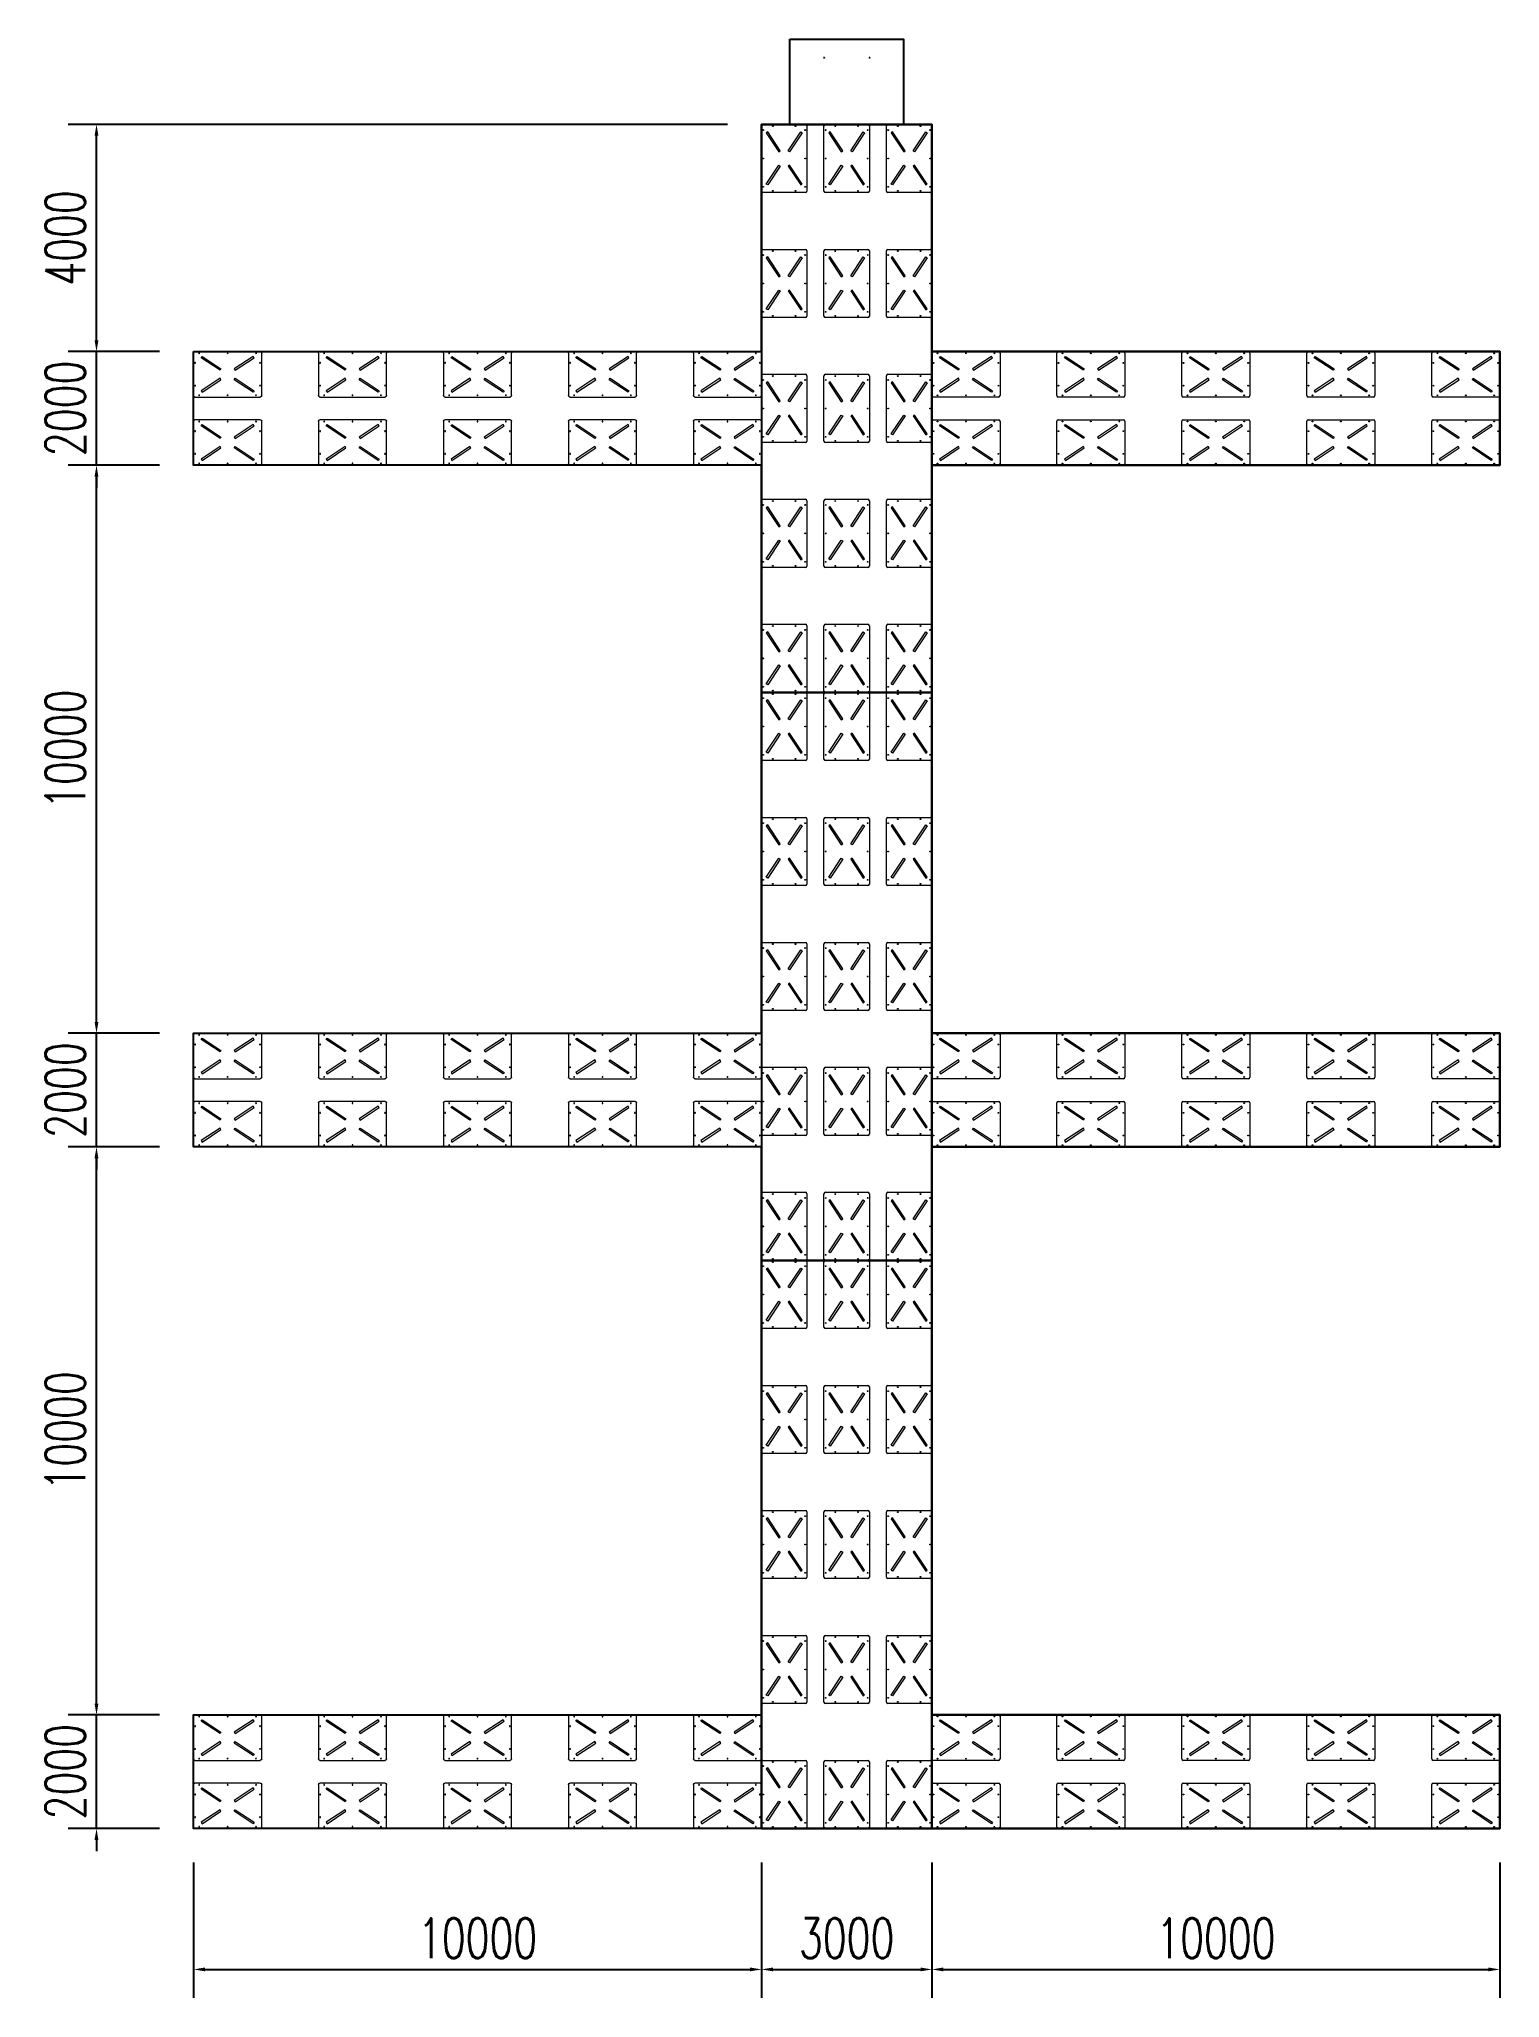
# Model space of a CAD drawing. Header units: millimetres. Extents: x -1690391 to -1305911, y 1095385 to 1536160.
# Drawn here: x -1525322 to -1499603, y 1177517 to 1211998 of the extents above; entities that cross this region are included whole.
import ezdxf

# ---------------------------------------------------------------- set-up
doc = ezdxf.new("R2010")
doc.units = ezdxf.units.MM
doc.header["$LTSCALE"] = 10
doc.layers.get('0').update_dxf_attribs({"linetype": 'CONTINUOUS'})
doc.layers.get('DEFPOINTS').update_dxf_attribs({"linetype": 'CONTINUOUS'})
for name, color, linetype in [('PUB_DIM', 3, 'CONTINUOUS'), ('W-_ANTICOLLISION防撞措施', 6, 'CONTINUOUS'), ('W-float bowl浮筒', 253, 'CONTINUOUS'), ('W-FLOAT_BOWL浮筒', 253, 'CONTINUOUS'), ('W-STEEL_FRAME钢架', 3, 'CONTINUOUS')]:
    doc.layers.add(name, color=color, linetype=linetype)
doc.styles.add('STANDARD_T3', font='simplex.shx', dxfattribs={"width": 0.7, "bigfont": 'gbcbig.shx'})
doc.dimstyles.new('W&&200', dxfattribs={"dimtxt": 700, "dimasz": 200, "dimexe": 500, "dimexo": 600, "dimgap": 200, "dimtad": 1, "dimdec": 0, "dimzin": 0, "dimdsep": 46, "dimtxsty": 'STANDARD_T3', "dimcen": 0.09, "dimclrd": 1, "dimclre": 1, "dimclrt": 7, "dimazin": 2, "dimtfac": 1, "dimtdec": 0, "dimtix": 1, "dimtmove": 2, "dimatfit": 3, "dimfxl": 100, "dimtolj": 1, "dimtzin": 0, "dimarcsym": 0})

msp = doc.modelspace()

# ---------------------------------------------------------------- blocks, each defined once
blk = doc.blocks.new('*D122')
at = {"layer": 'DEFPOINTS', "color": 0, "transparency": 16777216}
for p in [(-1524312, 1182498), (-1522603, 1182498, -275), (-1522603, 1180498, -275)]:
    blk.add_point(p, dxfattribs=at)
at = {"layer": 'PUB_DIM', "color": 1, "lineweight": -2, "transparency": 16777216}
for p, q in [((-1524312, 1182698), (-1524312, 1182898)), ((-1523203, 1182498), (-1524812, 1182498)), ((-1524312, 1180498), (-1524312, 1182498)), ((-1523203, 1180498), (-1524812, 1180498)), ((-1524312, 1180298), (-1524312, 1180098))]:
    blk.add_line(p, q, dxfattribs=at)
at = {"layer": 'PUB_DIM', "color": 1, "transparency": 16777216}
for points in [[(-1524346, 1182698), (-1524279, 1182698), (-1524312, 1182498)], [(-1524346, 1180298), (-1524279, 1180298), (-1524312, 1180498)]]:
    blk.add_solid(points, dxfattribs=at)
at = {"layer": 'PUB_DIM', "color": 7, "transparency": 16777216, "insert": (-1524862, 1181498), "char_height": 700, "attachment_point": 5, "rotation": 90, "style": 'STANDARD_T3'}
blk.add_mtext('\\A1;2000', dxfattribs=at)
blk = doc.blocks.new('*D123')
at = {"layer": 'DEFPOINTS', "color": 0, "transparency": 16777216}
for p in [(-1524312, 1192498), (-1522603, 1192498, -275), (-1522603, 1182498, -275)]:
    blk.add_point(p, dxfattribs=at)
at = {"layer": 'PUB_DIM', "color": 1, "lineweight": -2, "transparency": 16777216}
for p, q in [((-1523203, 1192498), (-1524812, 1192498)), ((-1524312, 1182698), (-1524312, 1192298)), ((-1523203, 1182498), (-1524812, 1182498))]:
    blk.add_line(p, q, dxfattribs=at)
at = {"layer": 'PUB_DIM', "color": 1, "transparency": 16777216}
for points in [[(-1524346, 1192298), (-1524279, 1192298), (-1524312, 1192498)], [(-1524346, 1182698), (-1524279, 1182698), (-1524312, 1182498)]]:
    blk.add_solid(points, dxfattribs=at)
at = {"layer": 'PUB_DIM', "color": 7, "transparency": 16777216, "insert": (-1524862, 1187498), "char_height": 700, "attachment_point": 5, "rotation": 90, "style": 'STANDARD_T3'}
blk.add_mtext('\\A1;10000', dxfattribs=at)
blk = doc.blocks.new('*D124')
at = {"layer": 'DEFPOINTS', "color": 0, "transparency": 16777216}
for p in [(-1524312, 1194498), (-1522603, 1194498, -275), (-1522603, 1192498, -275)]:
    blk.add_point(p, dxfattribs=at)
at = {"layer": 'PUB_DIM', "color": 1, "lineweight": -2, "transparency": 16777216}
for p, q in [((-1524312, 1194698), (-1524312, 1194898)), ((-1523203, 1194498), (-1524812, 1194498)), ((-1524312, 1192498), (-1524312, 1194498)), ((-1523203, 1192498), (-1524812, 1192498)), ((-1524312, 1192298), (-1524312, 1192098))]:
    blk.add_line(p, q, dxfattribs=at)
at = {"layer": 'PUB_DIM', "color": 1, "transparency": 16777216}
for points in [[(-1524346, 1194698), (-1524279, 1194698), (-1524312, 1194498)], [(-1524346, 1192298), (-1524279, 1192298), (-1524312, 1192498)]]:
    blk.add_solid(points, dxfattribs=at)
at = {"layer": 'PUB_DIM', "color": 7, "transparency": 16777216, "insert": (-1524862, 1193498), "char_height": 700, "attachment_point": 5, "rotation": 90, "style": 'STANDARD_T3'}
blk.add_mtext('\\A1;2000', dxfattribs=at)
blk = doc.blocks.new('*D125')
at = {"layer": 'DEFPOINTS', "color": 0, "transparency": 16777216}
for p in [(-1524312, 1204498), (-1522603, 1204498, -275), (-1522603, 1194498, -275)]:
    blk.add_point(p, dxfattribs=at)
at = {"layer": 'PUB_DIM', "color": 1, "lineweight": -2, "transparency": 16777216}
for p, q in [((-1523203, 1204498), (-1524812, 1204498)), ((-1524312, 1194698), (-1524312, 1204298)), ((-1523203, 1194498), (-1524812, 1194498))]:
    blk.add_line(p, q, dxfattribs=at)
at = {"layer": 'PUB_DIM', "color": 1, "transparency": 16777216}
for points in [[(-1524346, 1204298), (-1524279, 1204298), (-1524312, 1204498)], [(-1524346, 1194698), (-1524279, 1194698), (-1524312, 1194498)]]:
    blk.add_solid(points, dxfattribs=at)
at = {"layer": 'PUB_DIM', "color": 7, "transparency": 16777216, "insert": (-1524862, 1199498), "char_height": 700, "attachment_point": 5, "rotation": 90, "style": 'STANDARD_T3'}
blk.add_mtext('\\A1;10000', dxfattribs=at)
blk = doc.blocks.new('*D126')
at = {"layer": 'DEFPOINTS', "color": 0, "transparency": 16777216}
for p in [(-1524312, 1206498), (-1522603, 1206498, -275), (-1522603, 1204498, -275)]:
    blk.add_point(p, dxfattribs=at)
at = {"layer": 'PUB_DIM', "color": 1, "lineweight": -2, "transparency": 16777216}
for p, q in [((-1524312, 1206698), (-1524312, 1206898)), ((-1523203, 1206498), (-1524812, 1206498)), ((-1524312, 1204498), (-1524312, 1206498)), ((-1523203, 1204498), (-1524812, 1204498)), ((-1524312, 1204298), (-1524312, 1204098))]:
    blk.add_line(p, q, dxfattribs=at)
at = {"layer": 'PUB_DIM', "color": 1, "transparency": 16777216}
for points in [[(-1524346, 1206698), (-1524279, 1206698), (-1524312, 1206498)], [(-1524346, 1204298), (-1524279, 1204298), (-1524312, 1204498)]]:
    blk.add_solid(points, dxfattribs=at)
at = {"layer": 'PUB_DIM', "color": 7, "transparency": 16777216, "insert": (-1524862, 1205498), "char_height": 700, "attachment_point": 5, "rotation": 90, "style": 'STANDARD_T3'}
blk.add_mtext('\\A1;2000', dxfattribs=at)
blk = doc.blocks.new('*D127')
at = {"layer": 'DEFPOINTS', "color": 0, "transparency": 16777216}
for p in [(-1524312, 1210498), (-1512603, 1210498, -275), (-1522603, 1206498, -275)]:
    blk.add_point(p, dxfattribs=at)
at = {"layer": 'PUB_DIM', "color": 1, "lineweight": -2, "transparency": 16777216}
for p, q in [((-1513203, 1210498), (-1524812, 1210498)), ((-1524312, 1206698), (-1524312, 1210298)), ((-1523203, 1206498), (-1524812, 1206498))]:
    blk.add_line(p, q, dxfattribs=at)
at = {"layer": 'PUB_DIM', "color": 1, "transparency": 16777216}
for points in [[(-1524346, 1210298), (-1524279, 1210298), (-1524312, 1210498)], [(-1524346, 1206698), (-1524279, 1206698), (-1524312, 1206498)]]:
    blk.add_solid(points, dxfattribs=at)
at = {"layer": 'PUB_DIM', "color": 7, "transparency": 16777216, "insert": (-1524862, 1208498), "char_height": 700, "attachment_point": 5, "rotation": 90, "style": 'STANDARD_T3'}
blk.add_mtext('\\A1;4000', dxfattribs=at)
blk = doc.blocks.new('*D128')
at = {"layer": 'DEFPOINTS', "color": 0, "transparency": 16777216}
for p in [(-1522603, 1180498, -275), (-1512603, 1180498, -275), (-1512603, 1178017)]:
    blk.add_point(p, dxfattribs=at)
at = {"layer": 'PUB_DIM', "color": 1, "lineweight": -2, "transparency": 16777216}
for p, q in [((-1522603, 1179898), (-1522603, 1177517)), ((-1512603, 1179898), (-1512603, 1177517)), ((-1522403, 1178017), (-1512803, 1178017))]:
    blk.add_line(p, q, dxfattribs=at)
at = {"layer": 'PUB_DIM', "color": 1, "transparency": 16777216}
for points in [[(-1522403, 1178051), (-1522403, 1177984), (-1522603, 1178017)], [(-1512803, 1178051), (-1512803, 1177984), (-1512603, 1178017)]]:
    blk.add_solid(points, dxfattribs=at)
at = {"layer": 'PUB_DIM', "color": 7, "transparency": 16777216, "insert": (-1517603, 1178567), "char_height": 700, "attachment_point": 5, "style": 'STANDARD_T3'}
blk.add_mtext('\\A1;10000', dxfattribs=at)
blk = doc.blocks.new('*D129')
at = {"layer": 'DEFPOINTS', "color": 0, "transparency": 16777216}
for p in [(-1512603, 1180498, -275), (-1509603, 1180498, -275), (-1509603, 1178017)]:
    blk.add_point(p, dxfattribs=at)
at = {"layer": 'PUB_DIM', "color": 1, "lineweight": -2, "transparency": 16777216}
for p, q in [((-1512603, 1179898), (-1512603, 1177517)), ((-1509603, 1179898), (-1509603, 1177517)), ((-1512403, 1178017), (-1509803, 1178017))]:
    blk.add_line(p, q, dxfattribs=at)
at = {"layer": 'PUB_DIM', "color": 1, "transparency": 16777216}
for points in [[(-1512403, 1178051), (-1512403, 1177984), (-1512603, 1178017)], [(-1509803, 1178051), (-1509803, 1177984), (-1509603, 1178017)]]:
    blk.add_solid(points, dxfattribs=at)
at = {"layer": 'PUB_DIM', "color": 7, "transparency": 16777216, "insert": (-1511103, 1178567), "char_height": 700, "attachment_point": 5, "style": 'STANDARD_T3'}
blk.add_mtext('\\A1;3000', dxfattribs=at)
blk = doc.blocks.new('*D130')
at = {"layer": 'DEFPOINTS', "color": 0, "transparency": 16777216}
for p in [(-1509603, 1180498, -275), (-1499603, 1180498, -275), (-1499603, 1178017)]:
    blk.add_point(p, dxfattribs=at)
at = {"layer": 'PUB_DIM', "color": 1, "lineweight": -2, "transparency": 16777216}
for p, q in [((-1509603, 1179898), (-1509603, 1177517)), ((-1499603, 1179898), (-1499603, 1177517)), ((-1509403, 1178017), (-1499803, 1178017))]:
    blk.add_line(p, q, dxfattribs=at)
at = {"layer": 'PUB_DIM', "color": 1, "transparency": 16777216}
for points in [[(-1509403, 1178051), (-1509403, 1177984), (-1509603, 1178017)], [(-1499803, 1178051), (-1499803, 1177984), (-1499603, 1178017)]]:
    blk.add_solid(points, dxfattribs=at)
at = {"layer": 'PUB_DIM', "color": 7, "transparency": 16777216, "insert": (-1504603, 1178567), "char_height": 700, "attachment_point": 5, "style": 'STANDARD_T3'}
blk.add_mtext('\\A1;10000', dxfattribs=at)
blk = doc.blocks.new('$matou$00000145')
at = {"layer": 'W-float bowl浮筒', "lineweight": 0}
for p, q in [((-600, -375), (-600, 375)), ((-575, 400), (575, 400)), ((-507, 370), (-493, 370)), ((-500, 377), (-500, 363)), ((-7, 370), (7, 370)), ((0, 377), (0, 363)), ((493, 370), (507, 370)), ((500, 377), (500, 363)), ((600, 375), (600, -375)), ((-577, 200), (-563, 200)), ((-570, 207), (-570, 193)), ((563, 200), (577, 200)), ((570, 207), (570, 193)), ((-577, -200), (-563, -200)), ((-570, -193), (-570, -207)), ((563, -200), (577, -200)), ((570, -193), (570, -207)), ((575, -400), (-575, -400)), ((-507, -370), (-493, -370)), ((-500, -377), (-500, -363)), ((-7, -370), (7, -370)), ((0, -377), (0, -363)), ((493, -370), (507, -370)), ((500, -377), (500, -363))]:
    blk.add_line(p, q, dxfattribs=at)
at = {"layer": 'W-float bowl浮筒', "lineweight": 0, "ltscale": 100}
for points in [[(-450, 316), (-117, 95), (-133, 70), (-467, 291)], [(450, 316), (117, 95), (133, 70), (467, 291)], [(-450, -316), (-117, -95), (-133, -70), (-467, -291)], [(450, -316), (117, -95), (133, -70), (467, -291)]]:
    blk.add_lwpolyline(points, close=True, dxfattribs=at)
at = {"layer": 'W-float bowl浮筒', "lineweight": 0}
for centre in [(-500, 370), (0, 370), (500, 370), (-570, 200), (570, 200), (-570, -200), (570, -200), (-500, -370), (0, -370), (500, -370)]:
    blk.add_circle(centre, 7, dxfattribs=at)
for centre, start, end in [((-575, 375), 90, 180), ((575, 375), 0, 90), ((-575, -375), 180, 270), ((575, -375), 270, 0)]:
    blk.add_arc(centre, 25, start, end, dxfattribs=at)
blk = doc.blocks.new('*U310')
at = {"layer": 'W-STEEL_FRAME钢架'}
blk.add_blockref('$matou$00000145', (0, 0), dxfattribs=at)
blk = doc.blocks.new('*U311')
at = {"layer": 'W-FLOAT_BOWL浮筒', "color": 0, "linetype": 'ByBlock', "lineweight": -2, "transparency": 16777216}
for p in [(0, 2200), (2200, 2200), (4400, 2200), (6600, 2200), (8800, 2200), (0, 1100), (2200, 1100), (4400, 1100), (6600, 1100), (8800, 1100), (0, 0), (2200, 0), (4400, 0), (6600, 0), (8800, 0)]:
    blk.add_blockref('*U310', p, dxfattribs=at)
blk = doc.blocks.new('*U312')
at = {"layer": 'W-STEEL_FRAME钢架'}
blk.add_blockref('$matou$00000145', (0, 0), dxfattribs=at)
blk = doc.blocks.new('*U313')
at = {"layer": 'W-FLOAT_BOWL浮筒', "color": 0, "linetype": 'ByBlock', "lineweight": -2, "transparency": 16777216}
for p in [(0, 2200), (2200, 2200), (4400, 2200), (6600, 2200), (8800, 2200), (0, 1100), (2200, 1100), (4400, 1100), (6600, 1100), (8800, 1100), (0, 0), (2200, 0), (4400, 0), (6600, 0), (8800, 0)]:
    blk.add_blockref('*U312', p, dxfattribs=at)
blk = doc.blocks.new('*U314')
at = {"layer": 'W-STEEL_FRAME钢架'}
blk.add_blockref('$matou$00000145', (0, 0), dxfattribs=at)
blk = doc.blocks.new('*U315')
at = {"layer": 'W-FLOAT_BOWL浮筒', "color": 0, "linetype": 'ByBlock', "lineweight": -2, "transparency": 16777216}
for p in [(0, 2200), (2200, 2200), (4400, 2200), (6600, 2200), (8800, 2200), (0, 1100), (2200, 1100), (4400, 1100), (6600, 1100), (8800, 1100), (0, 0), (2200, 0), (4400, 0), (6600, 0), (8800, 0)]:
    blk.add_blockref('*U314', p, dxfattribs=at)
blk = doc.blocks.new('*U317')
at = {"layer": 'W-STEEL_FRAME钢架'}
blk.add_blockref('$matou$00000145', (0, 0), dxfattribs=at)
blk = doc.blocks.new('*U316')
at = {"layer": 'W-FLOAT_BOWL浮筒', "color": 0, "linetype": 'ByBlock', "lineweight": -2, "transparency": 16777216}
for p in [(0, 1200), (2200, 1200), (4400, 1200), (6600, 1200), (8800, 1200), (0, 0), (2200, 0), (4400, 0), (6600, 0), (8800, 0)]:
    blk.add_blockref('*U317', p, dxfattribs=at)
blk = doc.blocks.new('*U319')
at = {"layer": 'W-STEEL_FRAME钢架'}
blk.add_blockref('$matou$00000145', (0, 0), dxfattribs=at)
blk = doc.blocks.new('*U318')
at = {"layer": 'W-FLOAT_BOWL浮筒', "color": 0, "linetype": 'ByBlock', "lineweight": -2, "transparency": 16777216}
for p in [(0, 1200), (2200, 1200), (4400, 1200), (6600, 1200), (8800, 1200), (0, 0), (2200, 0), (4400, 0), (6600, 0), (8800, 0)]:
    blk.add_blockref('*U319', p, dxfattribs=at)
blk = doc.blocks.new('*U323')
at = {"layer": 'W-STEEL_FRAME钢架'}
blk.add_blockref('$matou$00000145', (0, 0), dxfattribs=at)
blk = doc.blocks.new('*U322')
at = {"layer": 'W-FLOAT_BOWL浮筒', "color": 0, "linetype": 'ByBlock', "lineweight": -2, "transparency": 16777216}
for p in [(0, 1200), (2200, 1200), (4400, 1200), (6600, 1200), (8800, 1200), (0, 0), (2200, 0), (4400, 0), (6600, 0), (8800, 0)]:
    blk.add_blockref('*U323', p, dxfattribs=at)
blk = doc.blocks.new('*U321')
at = {"layer": 'W-STEEL_FRAME钢架'}
blk.add_blockref('$matou$00000145', (0, 0), dxfattribs=at)
blk = doc.blocks.new('*U320')
at = {"layer": 'W-FLOAT_BOWL浮筒', "color": 0, "linetype": 'ByBlock', "lineweight": -2, "transparency": 16777216}
for p in [(0, 1200), (2200, 1200), (4400, 1200), (6600, 1200), (8800, 1200), (0, 0), (2200, 0), (4400, 0), (6600, 0), (8800, 0)]:
    blk.add_blockref('*U321', p, dxfattribs=at)
blk = doc.blocks.new('*U327')
at = {"layer": 'W-STEEL_FRAME钢架'}
blk.add_blockref('$matou$00000145', (0, 0), dxfattribs=at)
blk = doc.blocks.new('*U326')
at = {"layer": 'W-FLOAT_BOWL浮筒', "color": 0, "linetype": 'ByBlock', "lineweight": -2, "transparency": 16777216}
for p in [(0, 1200), (2200, 1200), (4400, 1200), (6600, 1200), (8800, 1200), (0, 0), (2200, 0), (4400, 0), (6600, 0), (8800, 0)]:
    blk.add_blockref('*U327', p, dxfattribs=at)
blk = doc.blocks.new('*U325')
at = {"layer": 'W-STEEL_FRAME钢架'}
blk.add_blockref('$matou$00000145', (0, 0), dxfattribs=at)
blk = doc.blocks.new('*U324')
at = {"layer": 'W-FLOAT_BOWL浮筒', "color": 0, "linetype": 'ByBlock', "lineweight": -2, "transparency": 16777216}
for p in [(0, 1200), (2200, 1200), (4400, 1200), (6600, 1200), (8800, 1200), (0, 0), (2200, 0), (4400, 0), (6600, 0), (8800, 0)]:
    blk.add_blockref('*U325', p, dxfattribs=at)

# ---------------------------------------------------------------- dimensions: what is measured, and where the dimension line sits
at = {"layer": 'PUB_DIM'}
for base, p1, p2, picture, middle in [((-1524312.3, 1210498.2), (-1522603.4, 1206498.4, -275.3), (-1512603.4, 1210498.2, -275.3), '*D127', (-1524862.3, 1208498.3)), ((-1524312.3, 1206498.4), (-1522603.4, 1204498.4, -275.3), (-1522603.4, 1206498.4, -275.3), '*D126', (-1524862.3, 1205498.4)), ((-1524312.3, 1204498.4), (-1522603.4, 1194498.4, -275.3), (-1522603.4, 1204498.4, -275.3), '*D125', (-1524862.3, 1199498.4)), ((-1524312.3, 1194498.4), (-1522603.4, 1192498.4, -275.3), (-1522603.4, 1194498.4, -275.3), '*D124', (-1524862.3, 1193498.4)), ((-1524312.3, 1192498.4), (-1522603.4, 1182498.2, -275.3), (-1522603.4, 1192498.4, -275.3), '*D123', (-1524862.3, 1187498.3)), ((-1524312.3, 1182498.2), (-1522603.4, 1180498.2, -275.3), (-1522603.4, 1182498.2, -275.3), '*D122', (-1524862.3, 1181498.2))]:
    dim = msp.add_linear_dim(base=base, p1=p1, p2=p2, angle=90, dimstyle='W&&200', dxfattribs=at)
    dim.commit()
    dim.dimension.update_dxf_attribs({"geometry": picture, "text_midpoint": middle})
for base, p1, p2, picture, middle in [((-1512603.4, 1178017.4), (-1522603.4, 1180498.2, -275.3), (-1512603.4, 1180498.2, -275.3), '*D128', (-1517603.4, 1178567.4)), ((-1509603.4, 1178017.4), (-1512603.4, 1180498.2, -275.3), (-1509603.4, 1180498.2, -275.3), '*D129', (-1511103.4, 1178567.4)), ((-1499603.4, 1178017.4), (-1509603.4, 1180498.2, -275.3), (-1499603.4, 1180498.2, -275.3), '*D130', (-1504603.4, 1178567.4))]:
    dim = msp.add_linear_dim(base=base, p1=p1, p2=p2, dimstyle='W&&200', dxfattribs=at)
    dim.commit()
    dim.dimension.update_dxf_attribs({"geometry": picture, "text_midpoint": middle})

# ---------------------------------------------------------------- linework, layer by layer
at = {"elevation": -275.3}
msp.add_lwpolyline([(-1512102.7, 1211998.2), (-1510102.7, 1211998.2), (-1510102.7, 1210498.2), (-1512102.7, 1210498.2)], close=True, dxfattribs=at)
at = {"layer": 'PUB_DIM'}
for p, q in [((-1511495.7, 1211668.2, -265.3), (-1511509.7, 1211668.2, -265.3)), ((-1511502.7, 1211675.2, -265.3), (-1511502.7, 1211661.2, -265.3)), ((-1510695.7, 1211668.2, -265.3), (-1510709.7, 1211668.2, -265.3)), ((-1510702.7, 1211675.2, -265.3), (-1510702.7, 1211661.2, -265.3))]:
    msp.add_line(p, q, dxfattribs=at)
at = {"layer": 'W-_ANTICOLLISION防撞措施', "elevation": -275.3, "flags": 128}
msp.add_lwpolyline([(-1522603.4, 1206498.4), (-1512603.4, 1206498.4), (-1512603.4, 1210498.2), (-1509603.4, 1210498.2), (-1509603.4, 1206498.4), (-1499603.4, 1206498.4), (-1499603.4, 1204498.4), (-1509603.4, 1204498.4), (-1509603.4, 1194498.4), (-1499603.4, 1194498.4), (-1499603.4, 1192498.4), (-1509603.4, 1192498.4), (-1509603.4, 1182498.2), (-1499603.4, 1182498.2), (-1499603.4, 1180498.2), (-1522603.4, 1180498.2), (-1522603.4, 1182498.2), (-1512603.4, 1182498.2), (-1512603.4, 1192498.4), (-1522603.4, 1192498.4), (-1522603.4, 1194498.4), (-1512603.4, 1194498.4), (-1512603.4, 1204498.4), (-1522603.4, 1204498.4)], close=True, dxfattribs=at)
at = {"layer": 'W-STEEL_FRAME钢架', "elevation": -275.3}
msp.add_lwpolyline([(-1510102.7, 1211998.2), (-1510102.7, 1210498.2), (-1512102.7, 1210498.2), (-1512102.7, 1211998.2)], dxfattribs=at)
for points in [[(-1512603.4, 1200498.2), (-1509603.4, 1200498.2), (-1509603.4, 1210498.2), (-1512603.4, 1210498.2)], [(-1522603.4, 1206498.4), (-1512603.4, 1206498.4), (-1512603.4, 1204498.4), (-1522603.4, 1204498.4)], [(-1499603.4, 1206498.4), (-1509603.4, 1206498.4), (-1509603.4, 1204498.4), (-1499603.4, 1204498.4)], [(-1509603.4, 1206498.4), (-1499603.4, 1206498.4), (-1499603.4, 1204498.4), (-1509603.4, 1204498.4)], [(-1512603.4, 1190498.2), (-1509603.4, 1190498.2), (-1509603.4, 1200498.2), (-1512603.4, 1200498.2)], [(-1522603.4, 1194498.4), (-1512603.4, 1194498.4), (-1512603.4, 1192498.4), (-1522603.4, 1192498.4)], [(-1499603.4, 1194498.4), (-1509603.4, 1194498.4), (-1509603.4, 1192498.4), (-1499603.4, 1192498.4)], [(-1509603.4, 1194498.4), (-1499603.4, 1194498.4), (-1499603.4, 1192498.4), (-1509603.4, 1192498.4)], [(-1512603.4, 1180498.2), (-1509603.4, 1180498.2), (-1509603.4, 1190498.2), (-1512603.4, 1190498.2)], [(-1512603.4, 1180498.2), (-1512603.4, 1190498.2), (-1509603.4, 1190498.2), (-1509603.4, 1180498.2)], [(-1522603.4, 1182498.2), (-1512603.4, 1182498.2), (-1512603.4, 1180498.2), (-1522603.4, 1180498.2)], [(-1499603.4, 1182498.2), (-1509603.4, 1182498.2), (-1509603.4, 1180498.2), (-1499603.4, 1180498.2)], [(-1509603.4, 1182498.2), (-1499603.4, 1182498.2), (-1499603.4, 1180498.2), (-1509603.4, 1180498.2)]]:
    msp.add_lwpolyline(points, close=True, dxfattribs=at)

# ---------------------------------------------------------------- block references
at = {"layer": 'W-FLOAT_BOWL浮筒', "rotation": 90}
for name, p in [('*U315', (-1510003.4, 1201098.2, -275.3)), ('*U313', (-1510003.4, 1191098.2, -275.3)), ('*U311', (-1510003.4, 1181098.2, -275.3))]:
    msp.add_blockref(name, p, dxfattribs=at)
at = {"layer": 'W-FLOAT_BOWL浮筒', "xscale": -1}
for name, p in [('*U318', (-1513203.4, 1204898.4, -275.3)), ('*U320', (-1513203.4, 1192898.4, -275.3)), ('*U324', (-1513203.4, 1180898.2, -275.3))]:
    msp.add_blockref(name, p, dxfattribs=at)
at = {"layer": 'W-FLOAT_BOWL浮筒'}
for name, p in [('*U316', (-1509003.4, 1204898.4, -275.3)), ('*U322', (-1509003.4, 1192898.4, -275.3)), ('*U326', (-1509003.4, 1180898.2, -275.3))]:
    msp.add_blockref(name, p, dxfattribs=at)

msp.set_redraw_order([(e.dxf.handle, doc.entitydb.next_handle()) for e in msp.query("TEXT MTEXT ATTDEF DIMENSION ARC_DIMENSION")])  # texts and dimensions are drawn at this point

doc.saveas('drawing.dxf')
